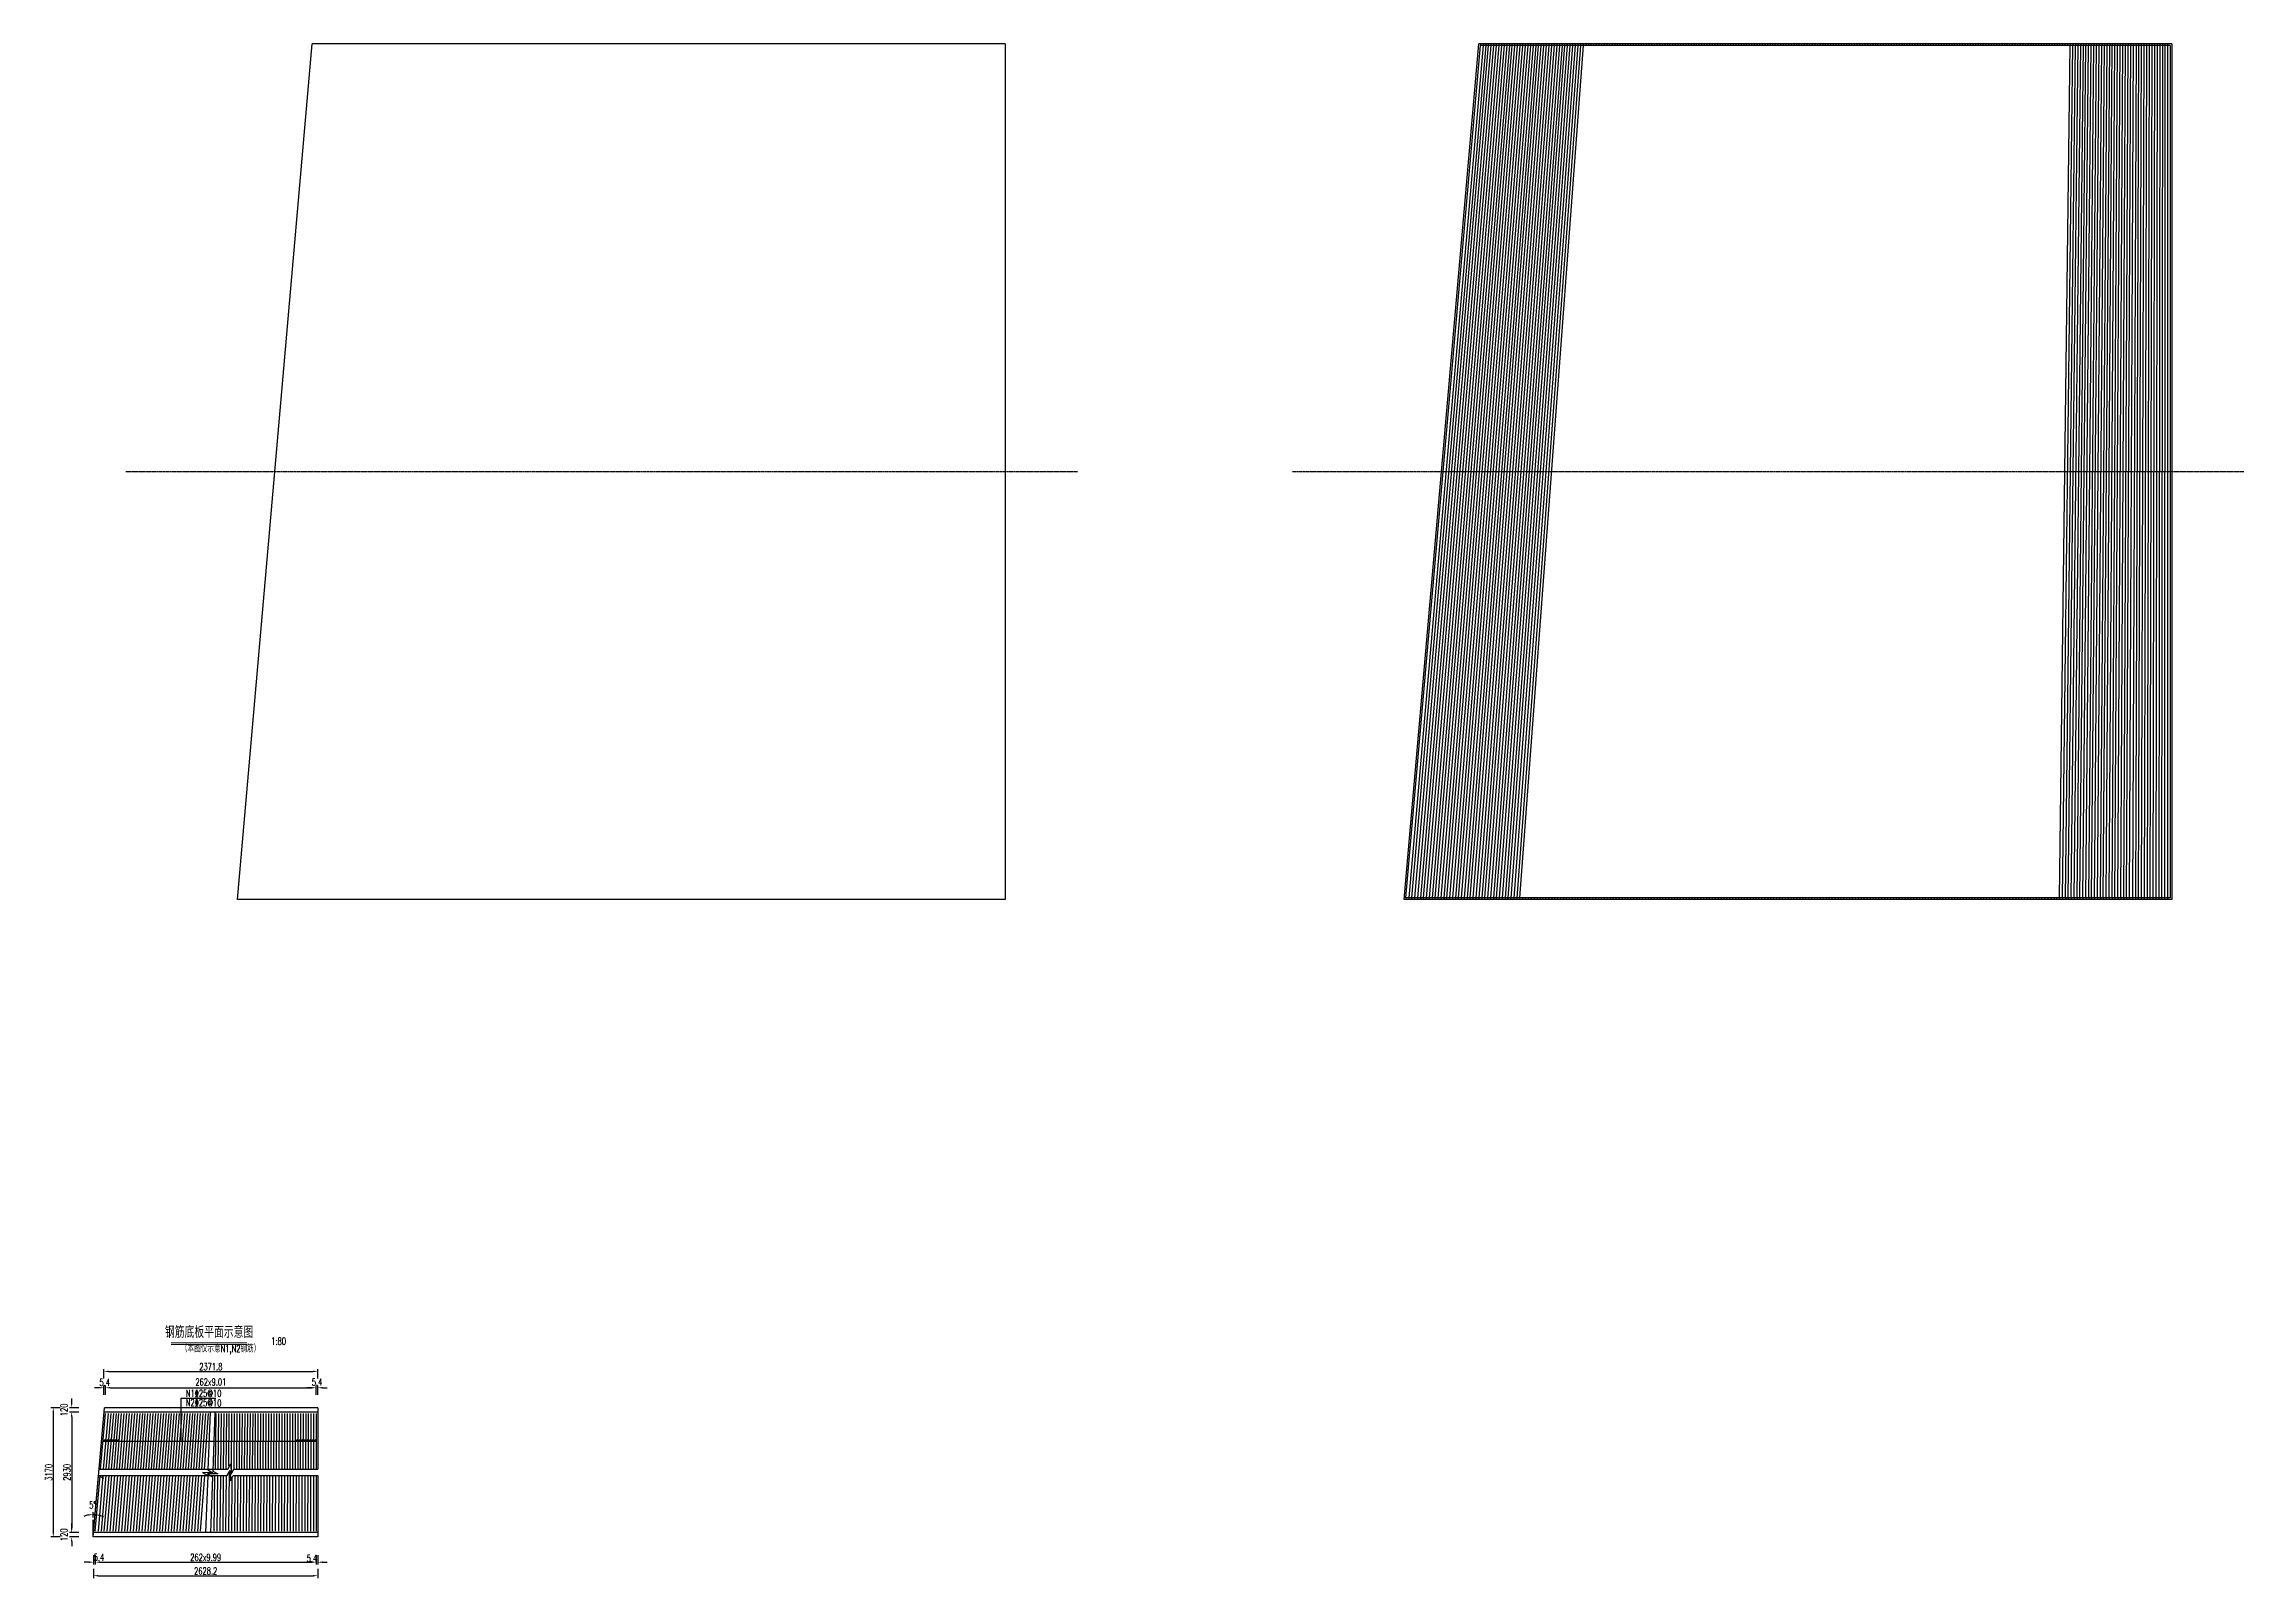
# Model space of a CAD drawing. Header units: millimetres. Extents: x -24222 to 32035, y -74604 to 14337.
# Drawn here: x -1351 to 6180, y -20141 to -14887 of the extents above; entities that cross this region are included whole.
import ezdxf
from ezdxf.enums import TextEntityAlignment as Align

# ---------------------------------------------------------------- set-up
doc = ezdxf.new("R2010")
doc.units = ezdxf.units.MM
doc.header["$LTSCALE"] = 0.25
doc.header["$MEASUREMENT"] = 0
doc.linetypes.add('ACAD_ISO04W100', pattern=[30, 24, -3, 0, -3])
for name, color, linetype in [('中心线', 5, 'ACAD_ISO04W100'), ('文字', 7, 'Continuous'), ('标注', 7, 'Continuous'), ('次轮廓线', 7, 'Continuous'), ('轮廓线', 1, 'Continuous'), ('钢筋', 1, 'Continuous')]:
    doc.layers.add(name, color=color, linetype=linetype)
doc.styles.get("Standard").update_dxf_attribs({"font": 'simplex1.shx', "width": 0.7, "bigfont": 'hztxt.shx'})
doc.dimstyles.new('80', dxfattribs={"dimscale": 8, "dimtxt": 3, "dimasz": 2, "dimexe": 1, "dimexo": 1, "dimgap": 0.5, "dimtad": 1, "dimdec": 1, "dimdsep": 46, "dimtxsty": 'Standard', "dimcen": 0.5, "dimadec": 0, "dimazin": 0, "dimtfac": 1, "dimtdec": 1, "dimtofl": 0, "dimtmove": 2, "dimatfit": 3, "dimfxl": 0, "dimtolj": 1, "dimtzin": 0, "dimarcsym": 0})

msp = doc.modelspace()

# ---------------------------------------------------------------- texts
at = {"layer": '文字', "width": 0.7}
for s, height, p in [('钢筋底板平面示意图', 40, (-785.888, -19298.365)), ('1:80', 24, (-547.779, -19329.554))]:
    msp.add_text(s, height=height, dxfattribs=at).set_placement(p, align=Align.MIDDLE_CENTER)
for s, p in [('（本图仅示意N1,N2钢筋）', (-882.483, -19367.122)), ('N1%%13225@10', (-865.559, -19520.501)), ('N2%%13225@10', (-865.559, -19552.569))]:
    msp.add_text(s, height=24, rotation=359.8979341, dxfattribs=at).set_placement(p)

# ---------------------------------------------------------------- blocks, each defined once
blk = doc.blocks.new('*D290')
at = {"layer": 'Defpoints', "color": 0}
for p in [(-1145.6, -19572.4), (-1256.3, -19985.1), (-1145.6, -19985.1)]:
    blk.add_point(p, dxfattribs=at)
at = {"layer": '标注', "color": 0, "lineweight": -2}
for p, q in [((-1232.3, -19572.4), (-1264.3, -19572.4)), ((-1256.3, -19588.4), (-1256.3, -19969.1)), ((-1232.3, -19985.1), (-1264.3, -19985.1))]:
    blk.add_line(p, q, dxfattribs=at)
at = {"layer": '标注', "color": 0}
for points in [[(-1259, -19588.4), (-1253.7, -19588.4), (-1256.3, -19572.4)], [(-1259, -19969.1), (-1253.7, -19969.1), (-1256.3, -19985.1)]]:
    blk.add_solid(points, dxfattribs=at)
at = {"layer": '标注', "color": 0, "insert": (-1272.3, -19778.8), "char_height": 24, "attachment_point": 5, "rotation": 90}
blk.add_mtext('\\A1;2930', dxfattribs=at)
blk = doc.blocks.new('*D291')
at = {"layer": 'Defpoints', "color": 0}
for p in [(-1144.2, -19557.4), (-1183, -19941.2), (-1178.5, -19923.2), (-1183, -20000.1), (-1183, -20000.1)]:
    blk.add_point(p, dxfattribs=at)
at = {"layer": '标注', "color": 0, "lineweight": -2}
blk.add_line((-1183, -19933.2), (-1183, -19915), dxfattribs=at)
for start, end in [(101.90882, 113.81763), (85, 90), (61.18237, 73.09118)]:
    blk.add_arc((-1183, -20000.1), 77.1, start, end, dxfattribs=at)
at = {"layer": '标注', "color": 0}
for points in [[(-1199.2, -19922), (-1198.6, -19927.3), (-1183, -19923)], [(-1161.1, -19929), (-1160, -19923.7), (-1176.3, -19923.3)]]:
    blk.add_solid(points, dxfattribs=at)
at = {"layer": '标注', "color": 0, "insert": (-1184.8, -19890.9), "char_height": 24, "attachment_point": 5, "rotation": 0.94953}
blk.add_mtext('\\A1;5°', dxfattribs=at)
blk = doc.blocks.new('*D292')
at = {"layer": 'Defpoints', "color": 0}
for p in [(-1256.3, -19557.4), (-1145.6, -19572.4), (-1144.2, -19557.4)]:
    blk.add_point(p, dxfattribs=at)
at = {"layer": '标注', "color": 0, "lineweight": -2}
for p, q in [((-1232.3, -19557.4), (-1264.3, -19557.4)), ((-1232.3, -19572.4), (-1264.3, -19572.4)), ((-1256.3, -19541.4), (-1256.3, -19525.4)), ((-1256.3, -19588.4), (-1256.3, -19604.4))]:
    blk.add_line(p, q, dxfattribs=at)
at = {"layer": '标注', "color": 0}
for points in [[(-1259, -19541.4), (-1253.7, -19541.4), (-1256.3, -19557.4)], [(-1259, -19588.4), (-1253.7, -19588.4), (-1256.3, -19572.4)]]:
    blk.add_solid(points, dxfattribs=at)
at = {"layer": '标注', "color": 0, "insert": (-1282.3, -19564.9), "char_height": 24, "attachment_point": 5, "rotation": 90}
blk.add_mtext('\\A1;120', dxfattribs=at)
blk = doc.blocks.new('*D293')
at = {"layer": 'Defpoints', "color": 0}
for p in [(-1256.3, -20000.1), (-1181.7, -19985.1), (-1181.7, -20000.1)]:
    blk.add_point(p, dxfattribs=at)
at = {"layer": '标注', "color": 0, "lineweight": -2}
for p, q in [((-1256.3, -19969.1), (-1256.3, -19953.1)), ((-1232.3, -19985.1), (-1264.3, -19985.1)), ((-1232.3, -20000.1), (-1264.3, -20000.1)), ((-1256.3, -20016.1), (-1256.3, -20032.1))]:
    blk.add_line(p, q, dxfattribs=at)
at = {"layer": '标注', "color": 0}
for points in [[(-1259, -19969.1), (-1253.7, -19969.1), (-1256.3, -19985.1)], [(-1259, -20016.1), (-1253.7, -20016.1), (-1256.3, -20000.1)]]:
    blk.add_solid(points, dxfattribs=at)
at = {"layer": '标注', "color": 0, "insert": (-1282.3, -19992.6), "char_height": 24, "attachment_point": 5, "rotation": 90}
blk.add_mtext('\\A1;120', dxfattribs=at)
blk = doc.blocks.new('*D294')
at = {"layer": 'Defpoints', "color": 0}
for p in [(-1144.2, -19557.4), (-1319.3, -20000.1), (-1144.2, -20000.1)]:
    blk.add_point(p, dxfattribs=at)
at = {"layer": '标注', "color": 0, "lineweight": -2}
for p, q in [((-1295.3, -19557.4), (-1327.3, -19557.4)), ((-1319.3, -19573.4), (-1319.3, -19984.1)), ((-1295.3, -20000.1), (-1327.3, -20000.1))]:
    blk.add_line(p, q, dxfattribs=at)
at = {"layer": '标注', "color": 0}
for points in [[(-1322, -19573.4), (-1316.6, -19573.4), (-1319.3, -19557.4)], [(-1322, -19984.1), (-1316.6, -19984.1), (-1319.3, -20000.1)]]:
    blk.add_solid(points, dxfattribs=at)
at = {"layer": '标注', "color": 0, "insert": (-1335.3, -19778.8), "char_height": 24, "attachment_point": 5, "rotation": 90}
blk.add_mtext('\\A1;3170', dxfattribs=at)
blk = doc.blocks.new('*D295')
at = {"layer": 'Defpoints', "color": 0}
for p in [(-1146, -19489.1), (-1146, -19577.3), (-1140.6, -19577.8)]:
    blk.add_point(p, dxfattribs=at)
at = {"layer": '标注', "color": 0, "lineweight": -2}
for p, q in [((-1162, -19489.1), (-1178, -19489.1)), ((-1146, -19513.1), (-1146, -19481.1)), ((-1140.6, -19513.1), (-1140.6, -19481.1)), ((-1124.6, -19489.1), (-1108.6, -19489.1))]:
    blk.add_line(p, q, dxfattribs=at)
at = {"layer": '标注', "color": 0}
for points in [[(-1162, -19486.4), (-1162, -19491.8), (-1146, -19489.1)], [(-1124.6, -19486.4), (-1124.6, -19491.8), (-1140.6, -19489.1)]]:
    blk.add_solid(points, dxfattribs=at)
at = {"layer": '标注', "color": 0, "insert": (-1143.3, -19470.3), "char_height": 24, "attachment_point": 5}
blk.add_mtext('\\A1;5.4', dxfattribs=at)
blk = doc.blocks.new('*D296')
at = {"layer": 'Defpoints', "color": 0}
for p in [(-419.1, -19489.1), (-1140.6, -19577.8), (-419.1, -19577.8)]:
    blk.add_point(p, dxfattribs=at)
at = {"layer": '标注', "color": 0, "lineweight": -2}
for p, q in [((-1140.6, -19513.1), (-1140.6, -19481.1)), ((-1124.6, -19489.1), (-435.1, -19489.1)), ((-419.1, -19513.1), (-419.1, -19481.1))]:
    blk.add_line(p, q, dxfattribs=at)
at = {"layer": '标注', "color": 0}
for points in [[(-1124.6, -19486.4), (-1124.6, -19491.8), (-1140.6, -19489.1)], [(-435.1, -19486.4), (-435.1, -19491.8), (-419.1, -19489.1)]]:
    blk.add_solid(points, dxfattribs=at)
at = {"layer": '标注', "color": 0, "insert": (-779.9, -19469.7), "char_height": 24, "attachment_point": 5}
blk.add_mtext('\\A1;262x9.01', dxfattribs=at)
blk = doc.blocks.new('*D297')
at = {"layer": 'Defpoints', "color": 0}
for p in [(-413.7, -19489.1), (-419.1, -19577.8), (-413.7, -19577.8)]:
    blk.add_point(p, dxfattribs=at)
at = {"layer": '标注', "color": 0, "lineweight": -2}
for p, q in [((-435.1, -19489.1), (-451.1, -19489.1)), ((-419.1, -19513.1), (-419.1, -19481.1)), ((-413.7, -19513.1), (-413.7, -19481.1)), ((-397.7, -19489.1), (-381.7, -19489.1))]:
    blk.add_line(p, q, dxfattribs=at)
at = {"layer": '标注', "color": 0}
for points in [[(-435.1, -19486.4), (-435.1, -19491.8), (-419.1, -19489.1)], [(-397.7, -19486.4), (-397.7, -19491.8), (-413.7, -19489.1)]]:
    blk.add_solid(points, dxfattribs=at)
at = {"layer": '标注', "color": 0, "insert": (-416.4, -19469.5), "char_height": 24, "attachment_point": 5}
blk.add_mtext('\\A1;5.4', dxfattribs=at)
blk = doc.blocks.new('*D298')
at = {"layer": 'Defpoints', "color": 0}
for p in [(-1146, -19489.1), (-413.7, -19433.1), (-413.7, -19489.1)]:
    blk.add_point(p, dxfattribs=at)
at = {"layer": '标注', "color": 0, "lineweight": -2}
for p, q in [((-1146, -19457.1), (-1146, -19425.1)), ((-413.7, -19457.1), (-413.7, -19425.1)), ((-1130, -19433.1), (-429.7, -19433.1))]:
    blk.add_line(p, q, dxfattribs=at)
at = {"layer": '标注', "color": 0}
for points in [[(-1130, -19430.5), (-1130, -19435.8), (-1146, -19433.1)], [(-429.7, -19430.5), (-429.7, -19435.8), (-413.7, -19433.1)]]:
    blk.add_solid(points, dxfattribs=at)
at = {"layer": '标注', "color": 0, "insert": (-779.9, -19417.1), "char_height": 24, "attachment_point": 5}
blk.add_mtext('\\A1;2371.8', dxfattribs=at)
blk = doc.blocks.new('*D299')
at = {"layer": 'Defpoints', "color": 0}
for p in [(-1181.2, -19979.3), (-1175.8, -19979.7), (-1181.2, -20086.4)]:
    blk.add_point(p, dxfattribs=at)
at = {"layer": '标注', "color": 0, "lineweight": -2}
for p, q in [((-1197.2, -20086.4), (-1213.2, -20086.4)), ((-1181.2, -20062.4), (-1181.2, -20094.4)), ((-1175.8, -20062.4), (-1175.8, -20094.4)), ((-1159.8, -20086.4), (-1143.8, -20086.4))]:
    blk.add_line(p, q, dxfattribs=at)
at = {"layer": '标注', "color": 0}
for points in [[(-1197.2, -20083.8), (-1197.2, -20089.1), (-1181.2, -20086.4)], [(-1159.8, -20083.8), (-1159.8, -20089.1), (-1175.8, -20086.4)]]:
    blk.add_solid(points, dxfattribs=at)
at = {"layer": '标注', "color": 0, "insert": (-1163, -20070.2), "char_height": 24, "attachment_point": 5}
blk.add_mtext('\\A1;5.4', dxfattribs=at)
blk = doc.blocks.new('*D300')
at = {"layer": 'Defpoints', "color": 0}
for p in [(-1175.8, -19979.7), (-419.1, -19979.7), (-419.1, -20086.4)]:
    blk.add_point(p, dxfattribs=at)
at = {"layer": '标注', "color": 0, "lineweight": -2}
for p, q in [((-1175.8, -20062.4), (-1175.8, -20094.4)), ((-1159.8, -20086.4), (-435.1, -20086.4)), ((-419.1, -20062.4), (-419.1, -20094.4))]:
    blk.add_line(p, q, dxfattribs=at)
at = {"layer": '标注', "color": 0}
for points in [[(-1159.8, -20083.8), (-1159.8, -20089.1), (-1175.8, -20086.4)], [(-435.1, -20083.8), (-435.1, -20089.1), (-419.1, -20086.4)]]:
    blk.add_solid(points, dxfattribs=at)
at = {"layer": '标注', "color": 0, "insert": (-797.5, -20070.4), "char_height": 24, "attachment_point": 5}
blk.add_mtext('\\A1;262x9.99', dxfattribs=at)
blk = doc.blocks.new('*D301')
at = {"layer": 'Defpoints', "color": 0}
for p in [(-419.1, -19979.7), (-413.7, -19979.7), (-413.7, -20086.4)]:
    blk.add_point(p, dxfattribs=at)
at = {"layer": '标注', "color": 0, "lineweight": -2}
for p, q in [((-435.1, -20086.4), (-451.1, -20086.4)), ((-419.1, -20062.4), (-419.1, -20094.4)), ((-413.7, -20062.4), (-413.7, -20094.4)), ((-397.7, -20086.4), (-381.7, -20086.4))]:
    blk.add_line(p, q, dxfattribs=at)
at = {"layer": '标注', "color": 0}
for points in [[(-435.1, -20083.8), (-435.1, -20089.1), (-419.1, -20086.4)], [(-397.7, -20083.8), (-397.7, -20089.1), (-413.7, -20086.4)]]:
    blk.add_solid(points, dxfattribs=at)
at = {"layer": '标注', "color": 0, "insert": (-433.8, -20073.4), "char_height": 24, "attachment_point": 5}
blk.add_mtext('\\A1;5.4', dxfattribs=at)
blk = doc.blocks.new('*D302')
at = {"layer": 'Defpoints', "color": 0}
for p in [(-1181.7, -19985.1), (-413.7, -19985.1), (-413.7, -20132.7)]:
    blk.add_point(p, dxfattribs=at)
at = {"layer": '标注', "color": 0, "lineweight": -2}
for p, q in [((-1181.7, -20108.7), (-1181.7, -20140.7)), ((-1165.7, -20132.7), (-429.7, -20132.7)), ((-413.7, -20108.7), (-413.7, -20140.7))]:
    blk.add_line(p, q, dxfattribs=at)
at = {"layer": '标注', "color": 0}
for points in [[(-1165.7, -20130), (-1165.7, -20135.4), (-1181.7, -20132.7)], [(-429.7, -20130), (-429.7, -20135.4), (-413.7, -20132.7)]]:
    blk.add_solid(points, dxfattribs=at)
at = {"layer": '标注', "color": 0, "insert": (-797.7, -20116.7), "char_height": 24, "attachment_point": 5}
blk.add_mtext('\\A1;2628.2', dxfattribs=at)

# ---------------------------------------------------------------- dimensions: what is measured, and where the dimension line sits
at = {"layer": '标注'}
for base, p1, p2, text, picture, middle in [((-413.727, -19433.126), (-1145.988, -19489.091), (-413.727, -19489.091), '2371.8', '*D298', (-779.857, -19417.126)), ((-413.727, -20132.707), (-1181.669, -19985.144), (-413.727, -19985.144), '2628.2', '*D302', (-797.698, -20116.707)), ((-419.127, -20086.44), (-1175.776, -19979.744), (-419.127, -19979.744), '262x9.99', '*D300', (-797.451, -20070.44))]:
    dim = msp.add_linear_dim(base=base, p1=p1, p2=p2, text=text, dimstyle='80', dxfattribs=at)
    dim.commit()
    dim.dimension.update_dxf_attribs({"geometry": picture, "text_midpoint": middle})
for base, p1, p2, picture, middle in [((-1145.988, -19489.091), (-1140.608, -19577.778), (-1145.988, -19577.308), '*D295', (-1143.298, -19470.286)), ((-413.727, -19489.091), (-419.127, -19577.778), (-413.727, -19577.778), '*D297', (-416.427, -19469.516)), ((-1181.155, -20086.44), (-1175.776, -19979.744), (-1181.155, -19979.274), '*D299', (-1162.973, -20070.195)), ((-413.727, -20086.44), (-419.127, -19979.744), (-413.727, -19979.744), '*D301', (-433.819, -20073.438))]:
    dim = msp.add_linear_dim(base=base, p1=p1, p2=p2, dimstyle='80', dxfattribs=at)
    dim.commit()
    dim.dimension.update_dxf_attribs({"geometry": picture, "text_midpoint": middle, "dimtype": 160})
dim = msp.add_linear_dim(base=(-419.127, -19489.091), p1=(-1140.608, -19577.778), p2=(-419.127, -19577.778), text='262x9.01', dimstyle='80', dxfattribs=at)
dim.commit()
dim.dimension.update_dxf_attribs({"geometry": '*D296', "text_midpoint": (-779.868, -19469.718), "dimtype": 160})
for base, p1, p2, text, picture, middle in [((-1319.309, -20000.144), (-1144.244, -19557.378), (-1144.244, -20000.144), '3170', '*D294', (-1335.309, -19778.761)), ((-1256.336, -19557.378), (-1145.556, -19572.378), (-1144.244, -19557.378), '120', '*D292', (-1282.336, -19564.878)), ((-1256.336, -19985.144), (-1145.556, -19572.378), (-1145.556, -19985.144), '2930', '*D290', (-1272.336, -19778.761)), ((-1256.336, -20000.144), (-1181.669, -19985.144), (-1181.669, -20000.144), '120', '*D293', (-1282.336, -19992.644))]:
    dim = msp.add_linear_dim(base=base, p1=p1, p2=p2, angle=90, text=text, dimstyle='80', dxfattribs=at)
    dim.commit()
    dim.dimension.update_dxf_attribs({"geometry": picture, "text_midpoint": middle})
dim = msp.add_angular_dim_2l(base=(-1178.497, -19923.157), line1=((-1182.981, -20000.144), (-1182.981, -19941.174)), line2=((-1182.981, -20000.144), (-1144.244, -19557.378)), dimstyle='80', dxfattribs=at)
dim.commit()
dim.dimension.update_dxf_attribs({"geometry": '*D291', "text_midpoint": (-1184.792, -19890.87), "dimtype": 162})

# ---------------------------------------------------------------- linework, layer by layer
at = {"layer": '中心线'}
for p, q in [((2186.326, -16352.043), (-1070.81, -16352.043)), ((6179.913, -16352.043), (2922.777, -16352.043))]:
    msp.add_line(p, q, dxfattribs=at)
at = {"layer": '文字'}
msp.add_line((-916.073, -19339.351), (-656.099, -19339.351), dxfattribs=at)
at = {"layer": '文字', "const_width": 2}
msp.add_lwpolyline([(-916.073, -19334.351), (-656.099, -19334.351)], dxfattribs=at)
at = {"layer": '标注'}
for p, q in [((-688.887, -17817.043), (-432.545, -14887.043)), ((1939.284, -14887.043), (-432.545, -14887.043)), ((3304.7, -17817.043), (3561.042, -14887.043)), ((5932.871, -14887.043), (3561.042, -14887.043)), ((3565.99, -14887.043), (3565.99, -14892.443)), ((3575.003, -14887.043), (3575.003, -14892.443)), ((3584.016, -14887.043), (3584.016, -14892.443)), ((3593.029, -14887.043), (3593.029, -14892.443)), ((3602.042, -14887.043), (3602.042, -14892.443)), ((3611.055, -14887.043), (3611.055, -14892.443)), ((3620.068, -14887.043), (3620.068, -14892.443)), ((3629.081, -14887.043), (3629.081, -14892.443)), ((3638.094, -14887.043), (3638.094, -14892.443)), ((3647.107, -14887.043), (3647.107, -14892.443)), ((3656.12, -14887.043), (3656.12, -14892.443)), ((3665.133, -14887.043), (3665.133, -14892.443)), ((3674.146, -14887.043), (3674.146, -14892.443)), ((3683.159, -14887.043), (3683.159, -14892.443)), ((3692.172, -14887.043), (3692.172, -14892.443)), ((3701.185, -14887.043), (3701.185, -14892.443)), ((3710.198, -14887.043), (3710.198, -14892.443)), ((3719.211, -14887.043), (3719.211, -14892.443)), ((3728.224, -14887.043), (3728.224, -14892.443)), ((3737.237, -14887.043), (3737.237, -14892.443)), ((3746.25, -14887.043), (3746.25, -14892.443)), ((3755.263, -14887.043), (3755.263, -14892.443)), ((3764.276, -14887.043), (3764.276, -14892.443)), ((3773.289, -14887.043), (3773.289, -14892.443)), ((3782.302, -14887.043), (3782.302, -14892.443)), ((3791.315, -14887.043), (3791.315, -14892.443)), ((3800.328, -14887.043), (3800.328, -14892.443)), ((3809.341, -14887.043), (3809.341, -14892.443)), ((3818.354, -14887.043), (3818.354, -14892.443)), ((3827.367, -14887.043), (3827.367, -14892.443)), ((3836.38, -14887.043), (3836.38, -14892.443)), ((3845.393, -14887.043), (3845.393, -14892.443)), ((3854.406, -14887.043), (3854.406, -14892.443)), ((3863.419, -14887.043), (3863.419, -14892.443)), ((3872.432, -14887.043), (3872.432, -14892.443)), ((3881.445, -14887.043), (3881.445, -14892.443)), ((3890.458, -14887.043), (3890.458, -14892.443)), ((3899.471, -14887.043), (3899.471, -14892.443)), ((3908.484, -14887.043), (3908.484, -14892.443)), ((3917.497, -14887.043), (3917.497, -14892.443)), ((3926.51, -14887.043), (3926.51, -14892.443)), ((3935.523, -14887.043), (3935.523, -14892.443)), ((3944.536, -14887.043), (3944.536, -14892.443)), ((3953.549, -14887.043), (3953.549, -14892.443)), ((3962.562, -14887.043), (3962.562, -14892.443)), ((3971.575, -14887.043), (3971.575, -14892.443)), ((3980.588, -14887.043), (3980.588, -14892.443)), ((3989.601, -14887.043), (3989.601, -14892.443)), ((3998.614, -14887.043), (3998.614, -14892.443)), ((4007.627, -14887.043), (4007.627, -14892.443)), ((4016.64, -14887.043), (4016.64, -14892.443)), ((4025.653, -14887.043), (4025.653, -14892.443)), ((4034.666, -14887.043), (4034.666, -14892.443)), ((4043.679, -14887.043), (4043.679, -14892.443)), ((4052.692, -14887.043), (4052.692, -14892.443)), ((4061.705, -14887.043), (4061.705, -14892.443)), ((4070.718, -14887.043), (4070.718, -14892.443)), ((4079.731, -14887.043), (4079.731, -14892.443)), ((4088.744, -14887.043), (4088.744, -14892.443)), ((4097.757, -14887.043), (4097.757, -14892.443)), ((4106.77, -14887.043), (4106.77, -14892.443)), ((4115.783, -14887.043), (4115.783, -14892.443)), ((4124.796, -14887.043), (4124.796, -14892.443)), ((4133.809, -14887.043), (4133.809, -14892.443)), ((4142.822, -14887.043), (4142.822, -14892.443)), ((4151.835, -14887.043), (4151.835, -14892.443)), ((4160.848, -14887.043), (4160.848, -14892.443)), ((4169.861, -14887.043), (4169.861, -14892.443)), ((4178.874, -14887.043), (4178.874, -14892.443)), ((4187.887, -14887.043), (4187.887, -14892.443)), ((4196.9, -14887.043), (4196.9, -14892.443)), ((4205.913, -14887.043), (4205.913, -14892.443)), ((4214.926, -14887.043), (4214.926, -14892.443)), ((4223.939, -14887.043), (4223.939, -14892.443)), ((4232.952, -14887.043), (4232.952, -14892.443)), ((4241.965, -14887.043), (4241.965, -14892.443)), ((4250.978, -14887.043), (4250.978, -14892.443)), ((4259.991, -14887.043), (4259.991, -14892.443)), ((4269.004, -14887.043), (4269.004, -14892.443)), ((4278.017, -14887.043), (4278.017, -14892.443)), ((4287.03, -14887.043), (4287.03, -14892.443)), ((4296.043, -14887.043), (4296.043, -14892.443)), ((4305.056, -14887.043), (4305.056, -14892.443)), ((4314.069, -14887.043), (4314.069, -14892.443)), ((4323.082, -14887.043), (4323.082, -14892.443)), ((4332.095, -14887.043), (4332.095, -14892.443)), ((4341.108, -14887.043), (4341.108, -14892.443)), ((4350.121, -14887.043), (4350.121, -14892.443)), ((4359.134, -14887.043), (4359.134, -14892.443)), ((4368.147, -14887.043), (4368.147, -14892.443)), ((4377.16, -14887.043), (4377.16, -14892.443)), ((4386.173, -14887.043), (4386.173, -14892.443)), ((4395.186, -14887.043), (4395.186, -14892.443)), ((4404.199, -14887.043), (4404.199, -14892.443)), ((4413.212, -14887.043), (4413.212, -14892.443)), ((4422.225, -14887.043), (4422.225, -14892.443)), ((4431.238, -14887.043), (4431.238, -14892.443)), ((4440.251, -14887.043), (4440.251, -14892.443)), ((4449.264, -14887.043), (4449.264, -14892.443)), ((4458.277, -14887.043), (4458.277, -14892.443)), ((4467.29, -14887.043), (4467.29, -14892.443)), ((4476.303, -14887.043), (4476.303, -14892.443)), ((4485.316, -14887.043), (4485.316, -14892.443)), ((4494.329, -14887.043), (4494.329, -14892.443)), ((4503.342, -14887.043), (4503.342, -14892.443)), ((4512.355, -14887.043), (4512.355, -14892.443)), ((4521.368, -14887.043), (4521.368, -14892.443)), ((4530.381, -14887.043), (4530.381, -14892.443)), ((4539.394, -14887.043), (4539.394, -14892.443)), ((4548.407, -14887.043), (4548.407, -14892.443)), ((4557.42, -14887.043), (4557.42, -14892.443)), ((4566.433, -14887.043), (4566.433, -14892.443)), ((4575.446, -14887.043), (4575.446, -14892.443)), ((4584.459, -14887.043), (4584.459, -14892.443)), ((4593.472, -14887.043), (4593.472, -14892.443)), ((4602.485, -14887.043), (4602.485, -14892.443)), ((4611.498, -14887.043), (4611.498, -14892.443)), ((4620.511, -14887.043), (4620.511, -14892.443)), ((4629.524, -14887.043), (4629.524, -14892.443)), ((4638.537, -14887.043), (4638.537, -14892.443)), ((4647.55, -14887.043), (4647.55, -14892.443)), ((4656.563, -14887.043), (4656.563, -14892.443)), ((4665.576, -14887.043), (4665.576, -14892.443)), ((4674.589, -14887.043), (4674.589, -14892.443)), ((4683.602, -14887.043), (4683.602, -14892.443)), ((4692.615, -14887.043), (4692.615, -14892.443)), ((4701.628, -14887.043), (4701.628, -14892.443)), ((4710.641, -14887.043), (4710.641, -14892.443)), ((4719.654, -14887.043), (4719.654, -14892.443)), ((4728.667, -14887.043), (4728.667, -14892.443)), ((4737.68, -14887.043), (4737.68, -14892.443)), ((4746.693, -14887.043), (4746.693, -14892.443)), ((4755.706, -14887.043), (4755.706, -14892.443)), ((4764.719, -14887.043), (4764.719, -14892.443)), ((4773.732, -14887.043), (4773.732, -14892.443)), ((4782.745, -14887.043), (4782.745, -14892.443)), ((4791.758, -14887.043), (4791.758, -14892.443)), ((4800.771, -14887.043), (4800.771, -14892.443)), ((4809.784, -14887.043), (4809.784, -14892.443)), ((4818.797, -14887.043), (4818.797, -14892.443)), ((4827.81, -14887.043), (4827.81, -14892.443)), ((4836.823, -14887.043), (4836.823, -14892.443)), ((4845.836, -14887.043), (4845.836, -14892.443)), ((4854.849, -14887.043), (4854.849, -14892.443)), ((4863.862, -14887.043), (4863.862, -14892.443)), ((4872.875, -14887.043), (4872.875, -14892.443)), ((4881.888, -14887.043), (4881.888, -14892.443)), ((4890.901, -14887.043), (4890.901, -14892.443)), ((4899.914, -14887.043), (4899.914, -14892.443)), ((4908.927, -14887.043), (4908.927, -14892.443)), ((4917.94, -14887.043), (4917.94, -14892.443)), ((4926.953, -14887.043), (4926.953, -14892.443)), ((4935.966, -14887.043), (4935.966, -14892.443)), ((4944.979, -14887.043), (4944.979, -14892.443)), ((4953.992, -14887.043), (4953.992, -14892.443)), ((4963.005, -14887.043), (4963.005, -14892.443)), ((4972.018, -14887.043), (4972.018, -14892.443)), ((4981.031, -14887.043), (4981.031, -14892.443)), ((4990.044, -14887.043), (4990.044, -14892.443)), ((4999.057, -14887.043), (4999.057, -14892.443)), ((5008.07, -14887.043), (5008.07, -14892.443)), ((5017.083, -14887.043), (5017.083, -14892.443)), ((5026.096, -14887.043), (5026.096, -14892.443)), ((5035.109, -14887.043), (5035.109, -14892.443)), ((5044.122, -14887.043), (5044.122, -14892.443)), ((5053.135, -14887.043), (5053.135, -14892.443)), ((5062.148, -14887.043), (5062.148, -14892.443)), ((5071.161, -14887.043), (5071.161, -14892.443)), ((5080.174, -14887.043), (5080.174, -14892.443)), ((5089.187, -14887.043), (5089.187, -14892.443)), ((5098.2, -14887.043), (5098.2, -14892.443)), ((5107.213, -14887.043), (5107.213, -14892.443)), ((5116.226, -14887.043), (5116.226, -14892.443)), ((5125.239, -14887.043), (5125.239, -14892.443)), ((5134.252, -14887.043), (5134.252, -14892.443)), ((5143.265, -14887.043), (5143.265, -14892.443)), ((5152.278, -14887.043), (5152.278, -14892.443)), ((5161.291, -14887.043), (5161.291, -14892.443)), ((5170.304, -14887.043), (5170.304, -14892.443)), ((5179.317, -14887.043), (5179.317, -14892.443)), ((5188.33, -14887.043), (5188.33, -14892.443)), ((5197.343, -14887.043), (5197.343, -14892.443)), ((5206.356, -14887.043), (5206.356, -14892.443)), ((5215.369, -14887.043), (5215.369, -14892.443)), ((5224.382, -14887.043), (5224.382, -14892.443)), ((5233.395, -14887.043), (5233.395, -14892.443)), ((5242.408, -14887.043), (5242.408, -14892.443)), ((5251.421, -14887.043), (5251.421, -14892.443)), ((5260.434, -14887.043), (5260.434, -14892.443)), ((5269.447, -14887.043), (5269.447, -14892.443)), ((5278.46, -14887.043), (5278.46, -14892.443)), ((5287.473, -14887.043), (5287.473, -14892.443)), ((5296.486, -14887.043), (5296.486, -14892.443)), ((5305.499, -14887.043), (5305.499, -14892.443)), ((5314.512, -14887.043), (5314.512, -14892.443)), ((5323.525, -14887.043), (5323.525, -14892.443)), ((5332.538, -14887.043), (5332.538, -14892.443)), ((5341.551, -14887.043), (5341.551, -14892.443)), ((5350.564, -14887.043), (5350.564, -14892.443)), ((5359.577, -14887.043), (5359.577, -14892.443)), ((5368.59, -14887.043), (5368.59, -14892.443)), ((5377.603, -14887.043), (5377.603, -14892.443)), ((5386.616, -14887.043), (5386.616, -14892.443)), ((5395.629, -14887.043), (5395.629, -14892.443)), ((5404.642, -14887.043), (5404.642, -14892.443)), ((5413.655, -14887.043), (5413.655, -14892.443)), ((5422.668, -14887.043), (5422.668, -14892.443)), ((5431.681, -14887.043), (5431.681, -14892.443)), ((5440.694, -14887.043), (5440.694, -14892.443)), ((5449.707, -14887.043), (5449.707, -14892.443)), ((5458.72, -14887.043), (5458.72, -14892.443)), ((5467.733, -14887.043), (5467.733, -14892.443)), ((5476.746, -14887.043), (5476.746, -14892.443)), ((5485.759, -14887.043), (5485.759, -14892.443)), ((5494.772, -14887.043), (5494.772, -14892.443)), ((5503.785, -14887.043), (5503.785, -14892.443)), ((5512.798, -14887.043), (5512.798, -14892.443)), ((5521.811, -14887.043), (5521.811, -14892.443)), ((5530.824, -14887.043), (5530.824, -14892.443)), ((5539.837, -14887.043), (5539.837, -14892.443)), ((5548.85, -14887.043), (5548.85, -14892.443)), ((5557.863, -14887.043), (5557.863, -14892.443)), ((5566.876, -14887.043), (5566.876, -14892.443)), ((5575.889, -14887.043), (5575.889, -14892.443)), ((5584.902, -14887.043), (5584.902, -14892.443)), ((5593.915, -14887.043), (5593.915, -14892.443)), ((5602.928, -14887.043), (5602.928, -14892.443)), ((5611.941, -14887.043), (5611.941, -14892.443)), ((5620.954, -14887.043), (5620.954, -14892.443)), ((5629.967, -14887.043), (5629.967, -14892.443)), ((5638.98, -14887.043), (5638.98, -14892.443)), ((5647.993, -14887.043), (5647.993, -14892.443)), ((5657.006, -14887.043), (5657.006, -14892.443)), ((5666.019, -14887.043), (5666.019, -14892.443)), ((5675.032, -14887.043), (5675.032, -14892.443)), ((5684.045, -14887.043), (5684.045, -14892.443)), ((5693.058, -14887.043), (5693.058, -14892.443)), ((5702.071, -14887.043), (5702.071, -14892.443)), ((5711.084, -14887.043), (5711.084, -14892.443)), ((5720.097, -14887.043), (5720.097, -14892.443)), ((5729.11, -14887.043), (5729.11, -14892.443)), ((5738.123, -14887.043), (5738.123, -14892.443)), ((5747.136, -14887.043), (5747.136, -14892.443)), ((5756.149, -14887.043), (5756.149, -14892.443)), ((5765.162, -14887.043), (5765.162, -14892.443)), ((5774.175, -14887.043), (5774.175, -14892.443)), ((5783.188, -14887.043), (5783.188, -14892.443)), ((5792.201, -14887.043), (5792.201, -14892.443)), ((5801.214, -14887.043), (5801.214, -14892.443)), ((5810.227, -14887.043), (5810.227, -14892.443)), ((5819.24, -14887.043), (5819.24, -14892.443)), ((5828.253, -14887.043), (5828.253, -14892.443)), ((5837.266, -14887.043), (5837.266, -14892.443)), ((5846.279, -14887.043), (5846.279, -14892.443)), ((5855.292, -14887.043), (5855.292, -14892.443)), ((5864.305, -14887.043), (5864.305, -14892.443)), ((5873.318, -14887.043), (5873.318, -14892.443)), ((5882.331, -14887.043), (5882.331, -14892.443)), ((5891.344, -14887.043), (5891.344, -14892.443)), ((5900.357, -14887.043), (5900.357, -14892.443)), ((5909.37, -14887.043), (5909.37, -14892.443)), ((5918.383, -14887.043), (5918.383, -14892.443)), ((1939.284, -17817.043), (-688.887, -17817.043)), ((5932.871, -17817.043), (3304.7, -17817.043)), ((3310.593, -17811.643), (3310.593, -17817.043)), ((3320.583, -17811.643), (3320.583, -17817.043)), ((3330.573, -17811.643), (3330.573, -17817.043)), ((3340.563, -17811.643), (3340.563, -17817.043)), ((3350.553, -17811.643), (3350.553, -17817.043)), ((3360.543, -17811.643), (3360.543, -17817.043)), ((3370.533, -17811.643), (3370.533, -17817.043)), ((3380.523, -17811.643), (3380.523, -17817.043)), ((3390.513, -17811.643), (3390.513, -17817.043)), ((3400.503, -17811.643), (3400.503, -17817.043)), ((3410.493, -17811.643), (3410.493, -17817.043)), ((3420.483, -17811.643), (3420.483, -17817.043)), ((3430.473, -17811.643), (3430.473, -17817.043)), ((3440.463, -17811.643), (3440.463, -17817.043)), ((3450.453, -17811.643), (3450.453, -17817.043)), ((3460.443, -17811.643), (3460.443, -17817.043)), ((3470.433, -17811.643), (3470.433, -17817.043)), ((3480.423, -17811.643), (3480.423, -17817.043)), ((3490.413, -17811.643), (3490.413, -17817.043)), ((3500.403, -17811.643), (3500.403, -17817.043)), ((3510.393, -17811.643), (3510.393, -17817.043)), ((3520.383, -17811.643), (3520.383, -17817.043)), ((3530.373, -17811.643), (3530.373, -17817.043)), ((3540.363, -17811.643), (3540.363, -17817.043)), ((3550.353, -17811.643), (3550.353, -17817.043)), ((3560.343, -17811.643), (3560.343, -17817.043)), ((3570.333, -17811.643), (3570.333, -17817.043)), ((3580.323, -17811.643), (3580.323, -17817.043)), ((3590.313, -17811.643), (3590.313, -17817.043)), ((3600.303, -17811.643), (3600.303, -17817.043)), ((3610.293, -17811.643), (3610.293, -17817.043)), ((3620.283, -17811.643), (3620.283, -17817.043)), ((3630.273, -17811.643), (3630.273, -17817.043)), ((3640.263, -17811.643), (3640.263, -17817.043)), ((3650.253, -17811.643), (3650.253, -17817.043)), ((3660.243, -17811.643), (3660.243, -17817.043)), ((3670.233, -17811.643), (3670.233, -17817.043)), ((3680.223, -17811.643), (3680.223, -17817.043)), ((3690.213, -17811.643), (3690.213, -17817.043)), ((3700.203, -17811.643), (3700.203, -17817.043)), ((3710.193, -17811.643), (3710.193, -17817.043)), ((3720.183, -17811.643), (3720.183, -17817.043)), ((3730.173, -17811.643), (3730.173, -17817.043)), ((3740.163, -17811.643), (3740.163, -17817.043)), ((3750.153, -17811.643), (3750.153, -17817.043)), ((3760.143, -17811.643), (3760.143, -17817.043)), ((3770.133, -17811.643), (3770.133, -17817.043)), ((3780.123, -17811.643), (3780.123, -17817.043)), ((3790.113, -17811.643), (3790.113, -17817.043)), ((3800.103, -17811.643), (3800.103, -17817.043)), ((3810.093, -17811.643), (3810.093, -17817.043)), ((3820.083, -17811.643), (3820.083, -17817.043)), ((3830.073, -17811.643), (3830.073, -17817.043)), ((3840.063, -17811.643), (3840.063, -17817.043)), ((3850.053, -17811.643), (3850.053, -17817.043)), ((3860.043, -17811.643), (3860.043, -17817.043)), ((3870.033, -17811.643), (3870.033, -17817.043)), ((3880.023, -17811.643), (3880.023, -17817.043)), ((3890.013, -17811.643), (3890.013, -17817.043)), ((3900.003, -17811.643), (3900.003, -17817.043)), ((3909.993, -17811.643), (3909.993, -17817.043)), ((3919.983, -17811.643), (3919.983, -17817.043)), ((3929.973, -17811.643), (3929.973, -17817.043)), ((3939.963, -17811.643), (3939.963, -17817.043)), ((3949.953, -17811.643), (3949.953, -17817.043)), ((3959.943, -17811.643), (3959.943, -17817.043)), ((3969.933, -17811.643), (3969.933, -17817.043)), ((3979.923, -17811.643), (3979.923, -17817.043)), ((3989.913, -17811.643), (3989.913, -17817.043)), ((3999.903, -17811.643), (3999.903, -17817.043)), ((4009.893, -17811.643), (4009.893, -17817.043)), ((4019.883, -17811.643), (4019.883, -17817.043)), ((4029.873, -17811.643), (4029.873, -17817.043)), ((4039.863, -17811.643), (4039.863, -17817.043)), ((4049.853, -17811.643), (4049.853, -17817.043)), ((4059.843, -17811.643), (4059.843, -17817.043)), ((4069.833, -17811.643), (4069.833, -17817.043)), ((4079.823, -17811.643), (4079.823, -17817.043)), ((4089.813, -17811.643), (4089.813, -17817.043)), ((4099.803, -17811.643), (4099.803, -17817.043)), ((4109.793, -17811.643), (4109.793, -17817.043)), ((4119.783, -17811.643), (4119.783, -17817.043)), ((4129.773, -17811.643), (4129.773, -17817.043)), ((4139.763, -17811.643), (4139.763, -17817.043)), ((4149.753, -17811.643), (4149.753, -17817.043)), ((4159.743, -17811.643), (4159.743, -17817.043)), ((4169.733, -17811.643), (4169.733, -17817.043)), ((4179.723, -17811.643), (4179.723, -17817.043)), ((4189.713, -17811.643), (4189.713, -17817.043)), ((4199.703, -17811.643), (4199.703, -17817.043)), ((4209.693, -17811.643), (4209.693, -17817.043)), ((4219.683, -17811.643), (4219.683, -17817.043)), ((4229.673, -17811.643), (4229.673, -17817.043)), ((4239.663, -17811.643), (4239.663, -17817.043)), ((4249.653, -17811.643), (4249.653, -17817.043)), ((4259.643, -17811.643), (4259.643, -17817.043)), ((4269.633, -17811.643), (4269.633, -17817.043)), ((4279.623, -17811.643), (4279.623, -17817.043)), ((4289.613, -17811.643), (4289.613, -17817.043)), ((4299.603, -17811.643), (4299.603, -17817.043)), ((4309.593, -17811.643), (4309.593, -17817.043)), ((4319.583, -17811.643), (4319.583, -17817.043)), ((4329.573, -17811.643), (4329.573, -17817.043)), ((4339.563, -17811.643), (4339.563, -17817.043)), ((4349.553, -17811.643), (4349.553, -17817.043)), ((4359.543, -17811.643), (4359.543, -17817.043)), ((4369.533, -17811.643), (4369.533, -17817.043)), ((4379.523, -17811.643), (4379.523, -17817.043)), ((4389.513, -17811.643), (4389.513, -17817.043)), ((4399.503, -17811.643), (4399.503, -17817.043)), ((4409.493, -17811.643), (4409.493, -17817.043)), ((4419.483, -17811.643), (4419.483, -17817.043)), ((4429.473, -17811.643), (4429.473, -17817.043)), ((4439.463, -17811.643), (4439.463, -17817.043)), ((4449.453, -17811.643), (4449.453, -17817.043)), ((4459.443, -17811.643), (4459.443, -17817.043)), ((4469.433, -17811.643), (4469.433, -17817.043)), ((4479.423, -17811.643), (4479.423, -17817.043)), ((4489.413, -17811.643), (4489.413, -17817.043)), ((4499.403, -17811.643), (4499.403, -17817.043)), ((4509.393, -17811.643), (4509.393, -17817.043)), ((4519.383, -17811.643), (4519.383, -17817.043)), ((4529.373, -17811.643), (4529.373, -17817.043)), ((4539.363, -17811.643), (4539.363, -17817.043)), ((4549.353, -17811.643), (4549.353, -17817.043)), ((4559.343, -17811.643), (4559.343, -17817.043)), ((4569.333, -17811.643), (4569.333, -17817.043)), ((4579.323, -17811.643), (4579.323, -17817.043)), ((4589.313, -17811.643), (4589.313, -17817.043)), ((4599.303, -17811.643), (4599.303, -17817.043)), ((4609.293, -17811.643), (4609.293, -17817.043)), ((4619.283, -17811.643), (4619.283, -17817.043)), ((4629.273, -17811.643), (4629.273, -17817.043)), ((4639.263, -17811.643), (4639.263, -17817.043)), ((4649.253, -17811.643), (4649.253, -17817.043)), ((4659.243, -17811.643), (4659.243, -17817.043)), ((4669.233, -17811.643), (4669.233, -17817.043)), ((4679.223, -17811.643), (4679.223, -17817.043)), ((4689.213, -17811.643), (4689.213, -17817.043)), ((4699.203, -17811.643), (4699.203, -17817.043)), ((4709.193, -17811.643), (4709.193, -17817.043)), ((4719.183, -17811.643), (4719.183, -17817.043)), ((4729.173, -17811.643), (4729.173, -17817.043)), ((4739.163, -17811.643), (4739.163, -17817.043)), ((4749.153, -17811.643), (4749.153, -17817.043)), ((4759.143, -17811.643), (4759.143, -17817.043)), ((4769.133, -17811.643), (4769.133, -17817.043)), ((4779.123, -17811.643), (4779.123, -17817.043)), ((4789.113, -17811.643), (4789.113, -17817.043)), ((4799.103, -17811.643), (4799.103, -17817.043)), ((4809.093, -17811.643), (4809.093, -17817.043)), ((4819.083, -17811.643), (4819.083, -17817.043)), ((4829.073, -17811.643), (4829.073, -17817.043)), ((4839.063, -17811.643), (4839.063, -17817.043)), ((4849.053, -17811.643), (4849.053, -17817.043)), ((4859.043, -17811.643), (4859.043, -17817.043)), ((4869.033, -17811.643), (4869.033, -17817.043)), ((4879.023, -17811.643), (4879.023, -17817.043)), ((4889.013, -17811.643), (4889.013, -17817.043)), ((4899.003, -17811.643), (4899.003, -17817.043)), ((4908.993, -17811.643), (4908.993, -17817.043)), ((4918.983, -17811.643), (4918.983, -17817.043)), ((4928.973, -17811.643), (4928.973, -17817.043)), ((4938.963, -17811.643), (4938.963, -17817.043)), ((4948.953, -17811.643), (4948.953, -17817.043)), ((4958.943, -17811.643), (4958.943, -17817.043)), ((4968.933, -17811.643), (4968.933, -17817.043)), ((4978.923, -17811.643), (4978.923, -17817.043)), ((4988.913, -17811.643), (4988.913, -17817.043)), ((4998.903, -17811.643), (4998.903, -17817.043)), ((5008.893, -17811.643), (5008.893, -17817.043)), ((5018.883, -17811.643), (5018.883, -17817.043)), ((5028.873, -17811.643), (5028.873, -17817.043)), ((5038.863, -17811.643), (5038.863, -17817.043)), ((5048.853, -17811.643), (5048.853, -17817.043)), ((5058.843, -17811.643), (5058.843, -17817.043)), ((5068.833, -17811.643), (5068.833, -17817.043)), ((5078.823, -17811.643), (5078.823, -17817.043)), ((5088.813, -17811.643), (5088.813, -17817.043)), ((5098.803, -17811.643), (5098.803, -17817.043)), ((5108.793, -17811.643), (5108.793, -17817.043)), ((5118.783, -17811.643), (5118.783, -17817.043)), ((5128.773, -17811.643), (5128.773, -17817.043)), ((5138.763, -17811.643), (5138.763, -17817.043)), ((5148.753, -17811.643), (5148.753, -17817.043)), ((5158.743, -17811.643), (5158.743, -17817.043)), ((5168.733, -17811.643), (5168.733, -17817.043)), ((5178.723, -17811.643), (5178.723, -17817.043)), ((5188.713, -17811.643), (5188.713, -17817.043)), ((5198.703, -17811.643), (5198.703, -17817.043)), ((5208.693, -17811.643), (5208.693, -17817.043)), ((5218.683, -17811.643), (5218.683, -17817.043)), ((5228.673, -17811.643), (5228.673, -17817.043)), ((5238.663, -17811.643), (5238.663, -17817.043)), ((5248.653, -17811.643), (5248.653, -17817.043)), ((5258.643, -17811.643), (5258.643, -17817.043)), ((5268.633, -17811.643), (5268.633, -17817.043)), ((5278.623, -17811.643), (5278.623, -17817.043)), ((5288.613, -17811.643), (5288.613, -17817.043)), ((5298.603, -17811.643), (5298.603, -17817.043)), ((5308.593, -17811.643), (5308.593, -17817.043)), ((5318.583, -17811.643), (5318.583, -17817.043)), ((5328.573, -17811.643), (5328.573, -17817.043)), ((5338.563, -17811.643), (5338.563, -17817.043)), ((5348.553, -17811.643), (5348.553, -17817.043)), ((5358.543, -17811.643), (5358.543, -17817.043)), ((5368.533, -17811.643), (5368.533, -17817.043)), ((5378.523, -17811.643), (5378.523, -17817.043)), ((5388.513, -17811.643), (5388.513, -17817.043)), ((5398.503, -17811.643), (5398.503, -17817.043)), ((5408.493, -17811.643), (5408.493, -17817.043)), ((5418.483, -17811.643), (5418.483, -17817.043)), ((5428.473, -17811.643), (5428.473, -17817.043)), ((5438.463, -17811.643), (5438.463, -17817.043)), ((5448.453, -17811.643), (5448.453, -17817.043)), ((5458.443, -17811.643), (5458.443, -17817.043)), ((5468.433, -17811.643), (5468.433, -17817.043)), ((5478.423, -17811.643), (5478.423, -17817.043)), ((5488.413, -17811.643), (5488.413, -17817.043)), ((5498.403, -17811.643), (5498.403, -17817.043)), ((5508.393, -17811.643), (5508.393, -17817.043)), ((5518.383, -17811.643), (5518.383, -17817.043)), ((5528.373, -17811.643), (5528.373, -17817.043)), ((5538.363, -17811.643), (5538.363, -17817.043)), ((5548.353, -17811.643), (5548.353, -17817.043)), ((5558.343, -17811.643), (5558.343, -17817.043)), ((5568.333, -17811.643), (5568.333, -17817.043)), ((5578.323, -17811.643), (5578.323, -17817.043)), ((5588.313, -17811.643), (5588.313, -17817.043)), ((5598.303, -17811.643), (5598.303, -17817.043)), ((5608.293, -17811.643), (5608.293, -17817.043)), ((5618.283, -17811.643), (5618.283, -17817.043)), ((5628.273, -17811.643), (5628.273, -17817.043)), ((5638.263, -17811.643), (5638.263, -17817.043)), ((5648.253, -17811.643), (5648.253, -17817.043)), ((5658.243, -17811.643), (5658.243, -17817.043)), ((5668.233, -17811.643), (5668.233, -17817.043)), ((5678.223, -17811.643), (5678.223, -17817.043)), ((5688.213, -17811.643), (5688.213, -17817.043)), ((5698.203, -17811.643), (5698.203, -17817.043)), ((5708.193, -17811.643), (5708.193, -17817.043)), ((5718.183, -17811.643), (5718.183, -17817.043)), ((5728.173, -17811.643), (5728.173, -17817.043)), ((5738.163, -17811.643), (5738.163, -17817.043)), ((5748.153, -17811.643), (5748.153, -17817.043)), ((5758.143, -17811.643), (5758.143, -17817.043)), ((5768.133, -17811.643), (5768.133, -17817.043)), ((5778.123, -17811.643), (5778.123, -17817.043)), ((5788.113, -17811.643), (5788.113, -17817.043)), ((5798.103, -17811.643), (5798.103, -17817.043)), ((5808.093, -17811.643), (5808.093, -17817.043)), ((5818.083, -17811.643), (5818.083, -17817.043)), ((5828.073, -17811.643), (5828.073, -17817.043)), ((5838.063, -17811.643), (5838.063, -17817.043)), ((5848.053, -17811.643), (5848.053, -17817.043)), ((5858.043, -17811.643), (5858.043, -17817.043)), ((5868.033, -17811.643), (5868.033, -17817.043)), ((5878.023, -17811.643), (5878.023, -17817.043)), ((5888.013, -17811.643), (5888.013, -17817.043)), ((5898.003, -17811.643), (5898.003, -17817.043)), ((5907.993, -17811.643), (5907.993, -17817.043)), ((5917.983, -17811.643), (5917.983, -17817.043)), ((-1182.981, -20000.144), (-1144.244, -19557.378)), ((-413.727, -19572.378), (-1145.556, -19572.378)), ((-413.727, -19557.378), (-1144.244, -19557.378)), ((-882.041, -19672.578), (-882.041, -19524.386)), ((-882.041, -19524.386), (-763.235, -19524.386)), ((-1148.902, -19672.578), (-1141.123, -19666.294)), ((-1148.902, -19672.578), (-419.127, -19672.578)), ((-1139.857, -19672.578), (-1132.078, -19666.294)), ((-1130.813, -19672.578), (-1123.034, -19666.294)), ((-1121.768, -19672.578), (-1113.989, -19666.294)), ((-1112.723, -19672.578), (-1104.944, -19666.294)), ((-1103.678, -19672.578), (-1095.9, -19666.294)), ((-491.541, -19672.578), (-483.762, -19666.294)), ((-482.497, -19672.578), (-474.718, -19666.294)), ((-473.452, -19672.578), (-465.673, -19666.294)), ((-464.407, -19672.578), (-456.628, -19666.294)), ((-455.362, -19672.578), (-447.583, -19666.294)), ((-446.318, -19672.578), (-438.539, -19666.294)), ((-437.273, -19672.578), (-429.494, -19666.294)), ((-428.228, -19672.578), (-420.449, -19666.294)), ((-1181.669, -19985.144), (-1164.608, -19790.144)), ((-1182.981, -20000.144), (-1182.981, -19941.174)), ((-413.727, -20000.144), (-1182.981, -20000.144)), ((-413.727, -19985.144), (-1181.669, -19985.144))]:
    msp.add_line(p, q, dxfattribs=at)
for points in [[(-782.632, -19572.378), (-789.934, -19769.873), (-772.634, -19779.909), (-807.973, -19779.824), (-790.673, -19789.859), (-797.892, -19985.144)], [(-766.184, -19572.378), (-773.647, -19774.239), (-756.347, -19784.275), (-791.686, -19784.19), (-774.385, -19794.226), (-781.444, -19985.144)], [(-1164.608, -19790.144), (-723.682, -19790.144), (-714.293, -19772.485), (-713.072, -19807.803), (-703.682, -19790.144), (-413.727, -19790.144)], [(-1160.189, -19767.378), (-721.254, -19767.378), (-711.865, -19749.719), (-710.644, -19785.037), (-701.254, -19767.378), (-413.727, -19767.378)]]:
    msp.add_lwpolyline(points, dxfattribs=at)
msp.add_arc((-1182.981, -19868.009), 77.118, 61.1823694, 73.0911847, dxfattribs=at)
at = {"layer": '次轮廓线'}
for p, q in [((1939.284, -14887.043), (1939.284, -17817.043)), ((5932.871, -14887.043), (5932.871, -17817.043)), ((-413.727, -19557.378), (-413.727, -19767.378)), ((-413.727, -19790.144), (-413.727, -20000.144))]:
    msp.add_line(p, q, dxfattribs=at)
at = {"layer": '轮廓线'}
for p, q in [((3584.016, -14892.443), (3330.573, -17811.643)), ((3593.029, -14892.443), (3340.563, -17811.643)), ((3602.042, -14892.443), (3350.553, -17811.643)), ((3611.055, -14892.443), (3360.543, -17811.643)), ((3620.068, -14892.443), (3370.533, -17811.643)), ((3629.081, -14892.443), (3380.523, -17811.643)), ((3638.094, -14892.443), (3390.513, -17811.643)), ((3647.107, -14892.443), (3400.503, -17811.643)), ((3656.12, -14892.443), (3410.493, -17811.643)), ((3665.133, -14892.443), (3420.483, -17811.643)), ((3674.146, -14892.443), (3430.473, -17811.643)), ((3683.159, -14892.443), (3440.463, -17811.643)), ((3692.172, -14892.443), (3450.453, -17811.643)), ((3701.185, -14892.443), (3460.443, -17811.643)), ((3710.198, -14892.443), (3470.433, -17811.643)), ((3719.211, -14892.443), (3480.423, -17811.643)), ((3728.224, -14892.443), (3490.413, -17811.643)), ((3737.237, -14892.443), (3500.403, -17811.643)), ((3746.25, -14892.443), (3510.393, -17811.643)), ((3755.263, -14892.443), (3520.383, -17811.643)), ((3764.276, -14892.443), (3530.373, -17811.643)), ((3773.289, -14892.443), (3540.363, -17811.643)), ((3782.302, -14892.443), (3550.353, -17811.643)), ((3791.315, -14892.443), (3560.343, -17811.643)), ((3800.328, -14892.443), (3570.333, -17811.643)), ((3809.341, -14892.443), (3580.323, -17811.643)), ((3818.354, -14892.443), (3590.313, -17811.643)), ((3827.367, -14892.443), (3600.303, -17811.643)), ((3836.38, -14892.443), (3610.293, -17811.643)), ((3845.393, -14892.443), (3620.283, -17811.643)), ((3854.406, -14892.443), (3630.273, -17811.643)), ((3863.419, -14892.443), (3640.263, -17811.643)), ((3872.432, -14892.443), (3650.253, -17811.643)), ((3881.445, -14892.443), (3660.243, -17811.643)), ((3890.458, -14892.443), (3670.233, -17811.643)), ((3899.471, -14892.443), (3680.223, -17811.643)), ((3908.484, -14892.443), (3690.213, -17811.643)), ((3917.497, -14892.443), (3700.203, -17811.643)), ((5548.353, -17811.643), (5584.902, -14892.443)), ((5558.343, -17811.643), (5593.915, -14892.443)), ((5568.333, -17811.643), (5602.928, -14892.443)), ((5578.323, -17811.643), (5611.941, -14892.443)), ((5588.313, -17811.643), (5620.954, -14892.443)), ((5598.303, -17811.643), (5629.967, -14892.443)), ((5608.293, -17811.643), (5638.98, -14892.443)), ((5618.283, -17811.643), (5647.993, -14892.443)), ((5628.273, -17811.643), (5657.006, -14892.443)), ((5638.263, -17811.643), (5666.019, -14892.443)), ((5648.253, -17811.643), (5675.032, -14892.443)), ((5658.243, -17811.643), (5684.045, -14892.443)), ((5668.233, -17811.643), (5693.058, -14892.443)), ((5678.223, -17811.643), (5702.071, -14892.443)), ((5688.213, -17811.643), (5711.084, -14892.443)), ((5698.203, -17811.643), (5720.097, -14892.443)), ((5708.193, -17811.643), (5729.11, -14892.443)), ((5718.183, -17811.643), (5738.123, -14892.443)), ((5728.173, -17811.643), (5747.136, -14892.443)), ((5738.163, -17811.643), (5756.149, -14892.443)), ((5748.153, -17811.643), (5765.162, -14892.443)), ((5758.143, -17811.643), (5774.175, -14892.443)), ((5768.133, -17811.643), (5783.188, -14892.443)), ((5778.123, -17811.643), (5792.201, -14892.443)), ((5788.113, -17811.643), (5801.214, -14892.443)), ((5810.227, -14892.443), (5798.103, -17811.643)), ((5819.24, -14892.443), (5808.093, -17811.643)), ((5828.253, -14892.443), (5818.083, -17811.643)), ((5837.266, -14892.443), (5828.073, -17811.643)), ((5846.279, -14892.443), (5838.063, -17811.643)), ((5855.292, -14892.443), (5848.053, -17811.643)), ((5864.305, -14892.443), (5858.043, -17811.643)), ((5873.318, -14892.443), (5868.033, -17811.643)), ((5882.331, -14892.443), (5878.023, -17811.643)), ((5891.344, -14892.443), (5888.013, -17811.643)), ((5900.357, -14892.443), (5898.003, -17811.643)), ((5909.37, -14892.443), (5907.993, -17811.643)), ((5918.383, -14892.443), (5917.983, -17811.643)), ((-1122.582, -19577.778), (-1139.043, -19767.378)), ((-1113.569, -19577.778), (-1129.967, -19767.378)), ((-1104.556, -19577.778), (-1120.89, -19767.378)), ((-1095.543, -19577.778), (-1111.814, -19767.378)), ((-1086.53, -19577.778), (-1102.737, -19767.378)), ((-1077.517, -19577.778), (-1093.661, -19767.378)), ((-1068.504, -19577.778), (-1084.584, -19767.378)), ((-1059.491, -19577.778), (-1075.508, -19767.378)), ((-1050.478, -19577.778), (-1066.431, -19767.378)), ((-1041.465, -19577.778), (-1057.355, -19767.378)), ((-1032.452, -19577.778), (-1048.279, -19767.378)), ((-1023.439, -19577.778), (-1039.202, -19767.378)), ((-1014.426, -19577.778), (-1030.126, -19767.378)), ((-1005.413, -19577.778), (-1021.049, -19767.378)), ((-996.4, -19577.778), (-1011.973, -19767.378)), ((-987.387, -19577.778), (-1002.896, -19767.378)), ((-978.374, -19577.778), (-993.82, -19767.378)), ((-969.361, -19577.778), (-984.743, -19767.378)), ((-960.348, -19577.778), (-975.667, -19767.378)), ((-951.335, -19577.778), (-966.59, -19767.378)), ((-942.322, -19577.778), (-957.514, -19767.378)), ((-933.309, -19577.778), (-948.438, -19767.378)), ((-924.296, -19577.778), (-939.361, -19767.378)), ((-915.283, -19577.778), (-930.285, -19767.378)), ((-906.27, -19577.778), (-921.208, -19767.378)), ((-897.257, -19577.778), (-912.132, -19767.378)), ((-888.244, -19577.778), (-903.055, -19767.378)), ((-879.231, -19577.778), (-893.979, -19767.378)), ((-870.218, -19577.778), (-884.902, -19767.378)), ((-861.205, -19577.778), (-875.826, -19767.378)), ((-852.192, -19577.778), (-866.749, -19767.378)), ((-843.179, -19577.778), (-857.673, -19767.378)), ((-834.166, -19577.778), (-848.597, -19767.378)), ((-825.153, -19577.778), (-839.52, -19767.378)), ((-816.14, -19577.778), (-830.444, -19767.378)), ((-807.127, -19577.778), (-821.367, -19767.378)), ((-798.114, -19577.778), (-812.291, -19767.378)), ((-789.101, -19577.778), (-803.214, -19767.378)), ((-764.07, -19767.378), (-761.696, -19577.778)), ((-754.994, -19767.378), (-752.683, -19577.778)), ((-745.917, -19767.378), (-743.67, -19577.778)), ((-736.841, -19767.378), (-734.657, -19577.778)), ((-727.764, -19767.378), (-725.644, -19577.778)), ((-718.584, -19757.789), (-716.631, -19577.778)), ((-709.611, -19767.378), (-707.618, -19577.778)), ((-700.535, -19767.378), (-698.605, -19577.778)), ((-691.458, -19767.378), (-689.592, -19577.778)), ((-682.382, -19767.378), (-680.579, -19577.778)), ((-673.305, -19767.378), (-671.566, -19577.778)), ((-664.229, -19767.378), (-662.553, -19577.778)), ((-655.153, -19767.378), (-653.54, -19577.778)), ((-646.076, -19767.378), (-644.527, -19577.778)), ((-637, -19767.378), (-635.514, -19577.778)), ((-627.923, -19767.378), (-626.501, -19577.778)), ((-618.847, -19767.378), (-617.488, -19577.778)), ((-609.77, -19767.378), (-608.475, -19577.778)), ((-600.694, -19767.378), (-599.462, -19577.778)), ((-591.617, -19767.378), (-590.449, -19577.778)), ((-582.541, -19767.378), (-581.436, -19577.778)), ((-573.464, -19767.378), (-572.423, -19577.778)), ((-564.388, -19767.378), (-563.41, -19577.778)), ((-555.312, -19767.378), (-554.397, -19577.778)), ((-546.235, -19767.378), (-545.384, -19577.778)), ((-536.371, -19577.778), (-537.159, -19767.378)), ((-527.358, -19577.778), (-528.082, -19767.378)), ((-518.345, -19577.778), (-519.006, -19767.378)), ((-509.332, -19577.778), (-509.929, -19767.378)), ((-500.319, -19577.778), (-500.853, -19767.378)), ((-491.306, -19577.778), (-491.776, -19767.378)), ((-482.293, -19577.778), (-482.7, -19767.378)), ((-473.28, -19577.778), (-473.623, -19767.378)), ((-464.267, -19577.778), (-464.547, -19767.378)), ((-455.254, -19577.778), (-455.471, -19767.378)), ((-446.241, -19577.778), (-446.394, -19767.378)), ((-437.228, -19577.778), (-437.318, -19767.378)), ((-428.215, -19577.778), (-428.241, -19767.378)), ((-1139.335, -19790.144), (-1155.796, -19979.744)), ((-1129.408, -19790.144), (-1145.806, -19979.744)), ((-1119.482, -19790.144), (-1135.816, -19979.744)), ((-1109.555, -19790.144), (-1125.826, -19979.744)), ((-1099.629, -19790.144), (-1115.836, -19979.744)), ((-1089.702, -19790.144), (-1105.846, -19979.744)), ((-1079.775, -19790.144), (-1095.856, -19979.744)), ((-1069.849, -19790.144), (-1085.866, -19979.744)), ((-1059.922, -19790.144), (-1075.876, -19979.744)), ((-1049.996, -19790.144), (-1065.886, -19979.744)), ((-1040.069, -19790.144), (-1055.896, -19979.744)), ((-1030.143, -19790.144), (-1045.906, -19979.744)), ((-1020.216, -19790.144), (-1035.916, -19979.744)), ((-1010.29, -19790.144), (-1025.926, -19979.744)), ((-1000.363, -19790.144), (-1015.936, -19979.744)), ((-990.437, -19790.144), (-1005.946, -19979.744)), ((-980.51, -19790.144), (-995.956, -19979.744)), ((-970.583, -19790.144), (-985.966, -19979.744)), ((-960.657, -19790.144), (-975.976, -19979.744)), ((-950.73, -19790.144), (-965.986, -19979.744)), ((-940.804, -19790.144), (-955.996, -19979.744)), ((-930.877, -19790.144), (-946.006, -19979.744)), ((-920.951, -19790.144), (-936.016, -19979.744)), ((-911.024, -19790.144), (-926.026, -19979.744)), ((-901.098, -19790.144), (-916.036, -19979.744)), ((-891.171, -19790.144), (-906.046, -19979.744)), ((-881.245, -19790.144), (-896.056, -19979.744)), ((-871.318, -19790.144), (-886.066, -19979.744)), ((-861.391, -19790.144), (-876.076, -19979.744)), ((-851.465, -19790.144), (-866.086, -19979.744)), ((-841.538, -19790.144), (-856.096, -19979.744)), ((-831.612, -19790.144), (-846.106, -19979.744)), ((-821.685, -19790.144), (-836.116, -19979.744)), ((-811.759, -19790.144), (-826.126, -19979.744)), ((-801.832, -19790.144), (-816.136, -19979.744)), ((-768.275, -19979.744), (-766.092, -19790.144)), ((-758.285, -19979.744), (-756.165, -19790.144)), ((-748.295, -19979.744), (-746.239, -19790.144)), ((-738.305, -19979.744), (-736.312, -19790.144)), ((-728.315, -19979.744), (-726.385, -19790.144)), ((-718.325, -19979.744), (-716.323, -19776.303)), ((-708.335, -19979.744), (-706.584, -19795.602)), ((-698.345, -19979.744), (-696.606, -19790.144)), ((-688.355, -19979.744), (-686.679, -19790.144)), ((-678.365, -19979.744), (-676.753, -19790.144)), ((-668.375, -19979.744), (-666.826, -19790.144)), ((-658.385, -19979.744), (-656.9, -19790.144)), ((-648.395, -19979.744), (-646.973, -19790.144)), ((-638.405, -19979.744), (-637.047, -19790.144)), ((-628.415, -19979.744), (-627.12, -19790.144)), ((-618.425, -19979.744), (-617.193, -19790.144)), ((-608.435, -19979.744), (-607.267, -19790.144)), ((-598.445, -19979.744), (-597.34, -19790.144)), ((-588.455, -19979.744), (-587.414, -19790.144)), ((-578.465, -19979.744), (-577.487, -19790.144)), ((-568.475, -19979.744), (-567.561, -19790.144)), ((-558.485, -19979.744), (-557.634, -19790.144)), ((-547.708, -19790.144), (-548.495, -19979.744)), ((-537.781, -19790.144), (-538.505, -19979.744)), ((-527.855, -19790.144), (-528.515, -19979.744)), ((-517.928, -19790.144), (-518.525, -19979.744)), ((-508.001, -19790.144), (-508.535, -19979.744)), ((-498.075, -19790.144), (-498.545, -19979.744)), ((-488.148, -19790.144), (-488.555, -19979.744)), ((-478.222, -19790.144), (-478.565, -19979.744)), ((-468.295, -19790.144), (-468.575, -19979.744)), ((-458.369, -19790.144), (-458.585, -19979.744)), ((-448.442, -19790.144), (-448.595, -19979.744)), ((-438.516, -19790.144), (-438.605, -19979.744)), ((-428.589, -19790.144), (-428.615, -19979.744))]:
    msp.add_line(p, q, dxfattribs=at)
at = {"layer": '钢筋'}
for p, q in [((3310.593, -17811.643), (3565.99, -14892.443)), ((3575.003, -14892.443), (3320.583, -17811.643)), ((5927.471, -14892.443), (3565.99, -14892.443)), ((5927.471, -14892.443), (5927.471, -17811.643)), ((5927.471, -17811.643), (3310.593, -17811.643)), ((-1157.196, -19767.378), (-1140.608, -19577.778)), ((-1131.595, -19577.778), (-1148.12, -19767.378)), ((-419.127, -19577.778), (-419.127, -19767.378)), ((-1175.776, -19979.744), (-1159.188, -19790.144)), ((-1149.261, -19790.144), (-1165.786, -19979.744)), ((-419.127, -19790.144), (-419.127, -19979.744))]:
    msp.add_line(p, q, dxfattribs=at)

msp.set_redraw_order([(e.dxf.handle, doc.entitydb.next_handle()) for e in msp.query("TEXT MTEXT ATTDEF DIMENSION ARC_DIMENSION")])  # texts and dimensions are drawn at this point

doc.saveas('drawing.dxf')
